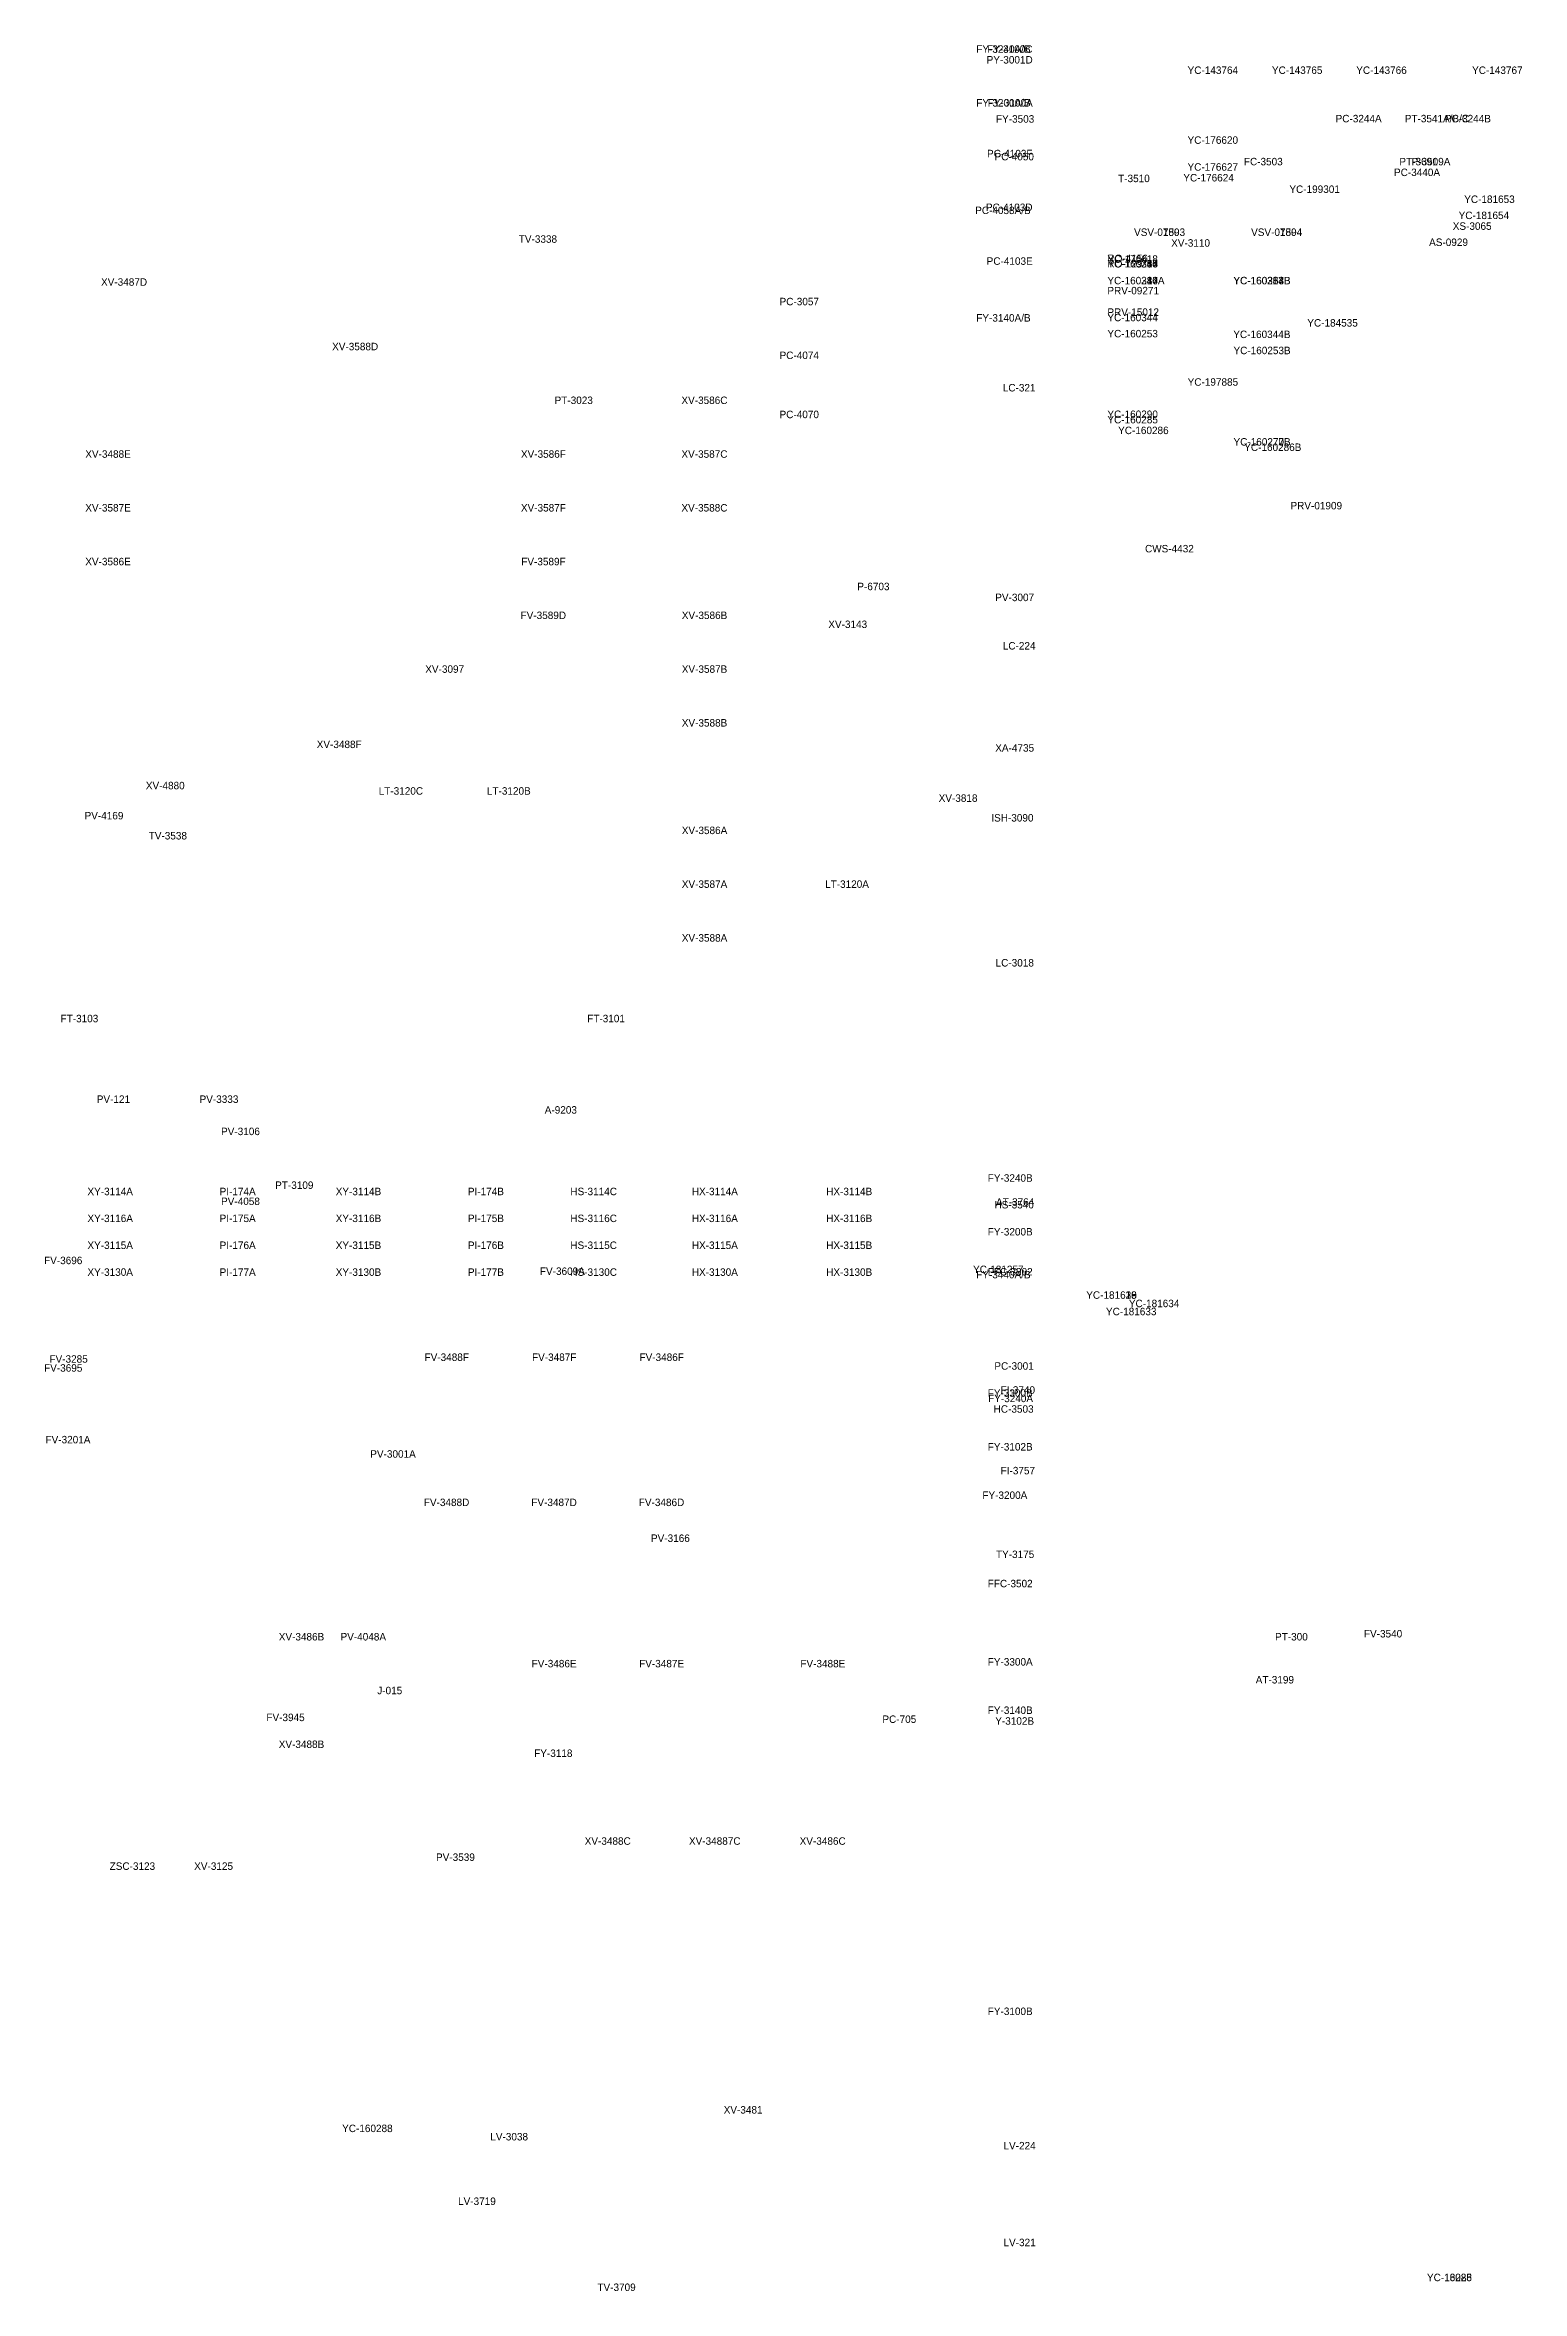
# Model space of a CAD drawing. Header units: metres. Extents: x 0 to 1151, y 0 to 778.
# Drawn here: x 656 to 1151, y 16 to 768 of the extents above; entities that cross this region are included whole.
import ezdxf

# ---------------------------------------------------------------- set-up
doc = ezdxf.new("R2010")
doc.units = ezdxf.units.M
doc.layers.add('REVIEW', color=1, linetype='Continuous')

msp = doc.modelspace()

# ---------------------------------------------------------------- texts
at = {"layer": 'REVIEW', "char_height": 2.5, "attachment_point": 1}
for s, insert in [('FY-3240A/B', (967.68, 767.9)), ('FY-3100C', (971.28, 767.9)), ('PY-3001D', (971.16, 764.3)), ('YC-143764', (1038.46, 760.82)), ('YC-143765', (1066.71, 760.82)), ('YC-143766', (1094.96, 760.82)), ('YC-143767', (1133.76, 760.82)), ('FY-3200A/B', (967.68, 749.9)), ('FY-3100A', (971.52, 749.9)), ('PC-3244A', (1088.04, 744.62)), ('PT-3541A/B/C', (1111.2, 744.62)), ('PC-3244B', (1124.64, 744.62)), ('FY-3503', (974.28, 744.5)), ('YC-176620', (1038.45, 737.42)), ('PC-4103F', (971.28, 732.91)), ('PC-4050', (973.8, 731.9)), ('FC-3503', (1057.32, 730.22)), ('PT-3691', (1109.4, 730.22)), ('P-3509A', (1113.48, 730.22)), ('T-3510', (1015.2, 724.58)), ('YC-176624', (1037.04, 724.82)), ('YC-176627', (1038.44, 728.42)), ('PC-3440A', (1107.6, 726.62)), ('PC-4103D', (970.92, 714.91)), ('YC-199301', (1072.56, 720.98)), ('YC-181653', (1131.12, 717.62)), ('PC-4058A/B', (967.32, 713.9)), ('XS-3065', (1127.28, 708.62)), ('YC-181654', (1129.25, 712.22)), ('TV-3338', (814.44, 704.29)), ('VSV-07803', (1020.53, 706.58)), ('VSV-01593', (1020.53, 706.58)), ('XV-3110', (1032.96, 702.98)), ('VSV-07804', (1059.74, 706.58)), ('VSV-01594', (1059.74, 706.58)), ('AS-0929', (1119.36, 703.22)), ('PC-4103E', (971.16, 696.91)), ('YC-176618', (1011.6, 697.58)), ('YC-160254', (1011.6, 696.02)), ('YC-160263', (1011.6, 696.02)), ('YC-160284', (1011.6, 696.02)), ('YC-160317', (1011.6, 696.02)), ('YC-160340', (1011.6, 696.02)), ('RO-4156', (1011.6, 697.82)), ('RO-129', (1011.6, 696.02)), ('XV-3487D', (674.52, 689.9)), ('YC-160284A', (1011.6, 690.38)), ('YC-160317A', (1011.6, 690.38)), ('YC-160340A', (1011.6, 690.38)), ('PRV-09271', (1011.6, 687.02)), ('YC-160284B', (1053.77, 690.38)), ('YC-160317B', (1053.77, 690.38)), ('YC-160254B', (1053.84, 690.38)), ('YC-160263B', (1053.84, 690.38)), ('PC-3057', (901.79, 683.36)), ('FY-3140A/B', (967.68, 677.9)), ('YC-160344', (1011.6, 678.02)), ('PRV-15012', (1011.6, 679.82)), ('YC-160253', (1011.6, 672.62)), ('YC-160344B', (1053.77, 672.38)), ('YC-184535', (1078.56, 676.22)), ('XV-3588D', (751.92, 668.3)), ('PC-4074', (901.79, 665.36)), ('YC-160253B', (1053.84, 666.98)), ('LC-321', (976.56, 654.5)), ('YC-197885', (1038.48, 656.42)), ('PT-3023', (826.44, 650.3)), ('XV-3586C', (868.92, 650.3)), ('PC-4070', (901.79, 645.56)), ('YC-160290', (1011.6, 645.62)), ('YC-160285', (1011.6, 643.82)), ('YC-160286', (1015.2, 640.22)), ('XV-3488E', (669.24, 632.3)), ('XV-3586F', (815.16, 632.3)), ('XV-3587C', (868.92, 632.3)), ('YC-160270B', (1053.84, 636.38)), ('YC-160277B', (1053.84, 636.38)), ('YC-160286B', (1057.44, 634.58)), ('XV-3587E', (669.24, 614.3)), ('XV-3587F', (815.16, 614.3)), ('XV-3588C', (868.92, 614.3)), ('PRV-01909', (1072.92, 615.02)), ('XV-3586E', (669.24, 596.3)), ('FV-3589F', (815.28, 596.3)), ('CWS-4432', (1024.2, 600.62)), ('P-6703', (927.84, 587.96)), ('PV-3007', (974.04, 584.3)), ('FV-3589D', (815.04, 578.3)), ('XV-3586B', (869.04, 578.3)), ('XV-3143', (918.12, 575.3)), ('LC-224', (976.56, 568.1)), ('XV-3097', (783.12, 560.3)), ('XV-3587B', (869.04, 560.3)), ('XV-3588B', (869.04, 542.3)), ('XV-3488F', (746.76, 535.1)), ('XA-4735', (974.04, 533.9)), ('XV-4880', (689.52, 521.3)), ('LT-3120C', (767.52, 519.5)), ('LT-3120B', (803.76, 519.5)), ('XV-3818', (955.08, 517.1)), ('PV-4169', (669, 511.22)), ('TV-3538', (690.48, 504.5)), ('XV-3586A', (869.04, 506.3)), ('ISH-3090', (972.72, 510.5)), ('XV-3587A', (869.04, 488.3)), ('LT-3120A', (917.04, 488.3)), ('XV-3588A', (869.04, 470.3)), ('LC-3018', (974.15, 461.96)), ('FT-3103', (660.96, 443.3)), ('FT-3101', (837.36, 443.3)), ('PV-121', (673.08, 416.3)), ('PV-3333', (707.52, 416.3)), ('A-9203', (823.14, 412.7)), ('PV-3106', (714.72, 405.5)), ('XY-3114A', (669.96, 385.39)), ('PI-174A', (714.24, 385.39)), ('PT-3109', (732.84, 387.5)), ('XY-3114B', (753.12, 385.39)), ('PI-174B', (797.4, 385.39)), ('HS-3114C', (831.72, 385.39)), ('HX-3114A', (872.4, 385.39)), ('HX-3114B', (917.4, 385.39)), ('FY-3240B', (971.52, 389.9)), ('XY-3116A', (669.96, 376.39)), ('PI-175A', (714.24, 376.39)), ('PV-4058', (714.72, 382.09)), ('XY-3116B', (753.12, 376.39)), ('PI-175B', (797.4, 376.39)), ('HS-3116C', (831.72, 376.39)), ('HX-3116A', (872.4, 376.39)), ('HX-3116B', (917.4, 376.39)), ('HS-3540', (973.78, 380.96)), ('AT-3764', (974.28, 381.86)), ('FY-3200B', (971.52, 371.9)), ('FV-3696', (655.44, 362.3)), ('XY-3115A', (669.96, 367.39)), ('PI-176A', (714.24, 367.39)), ('XY-3115B', (753.12, 367.39)), ('PI-176B', (797.4, 367.39)), ('HS-3115C', (831.72, 367.39)), ('HX-3115A', (872.4, 367.39)), ('HX-3115B', (917.4, 367.39)), ('XY-3130A', (669.96, 358.39)), ('PI-177A', (714.24, 358.39)), ('XY-3130B', (753.12, 358.39)), ('PI-177B', (797.4, 358.39)), ('FV-3609A', (821.52, 358.7)), ('HS-3130C', (831.72, 358.39)), ('HX-3130A', (872.4, 358.39)), ('HX-3130B', (917.4, 358.39)), ('YC-181257', (966.6, 359.3)), ('FY-3440A/B', (967.67, 357.56)), ('FFC-3302', (971.52, 358.51)), ('YC-181619', (1004.52, 350.71)), ('YC-181626', (1004.52, 350.71)), ('YC-181638', (1004.52, 350.71)), ('YC-181634', (1018.8, 347.9)), ('YC-181633', (1011.12, 345.2)), ('FV-3695', (655.44, 326.3)), ('FV-3285', (657.24, 329.3)), ('FV-3488F', (782.88, 329.9)), ('FV-3487F', (818.88, 329.9)), ('FV-3486F', (854.88, 329.9)), ('PC-3001', (973.74, 326.96)), ('FY-3300B', (971.52, 317.9)), ('FY-3240A', (971.64, 316.1)), ('FI-3740', (975.84, 318.93)), ('HC-3503', (973.5, 312.56)), ('FV-3201A', (655.92, 302.3)), ('PV-3001A', (764.7, 297.5)), ('FY-3102B', (971.52, 299.9)), ('FI-3757', (975.84, 291.93)), ('FV-3488D', (782.64, 281.3)), ('FV-3487D', (818.64, 281.3)), ('FV-3486D', (854.64, 281.3)), ('FY-3200A', (969.72, 283.7)), ('PV-3166', (858.72, 269.3)), ('TY-3175', (974.28, 263.9)), ('FFC-3502', (971.52, 254.11)), ('XV-3486B', (734.04, 236.3)), ('PV-4048A', (754.74, 236.3)), ('PT-300', (1067.76, 236.3)), ('FV-3540', (1097.53, 237.31)), ('FV-3486E', (818.76, 227.3)), ('FV-3487E', (854.76, 227.3)), ('FV-3488E', (908.76, 227.3)), ('FY-3300A', (971.52, 227.9)), ('J-015', (767.04, 218.3)), ('AT-3199', (1061.28, 221.9)), ('FY-3140B', (971.52, 211.7)), ('FV-3945', (729.9, 209.3)), ('PC-705', (936.24, 208.7)), ('Y-3102B', (974.04, 208.1)), ('XV-3488B', (734.04, 200.3)), ('FY-3118', (819.6, 197.3)), ('XV-3488C', (836.52, 167.9)), ('XV-34887C', (871.44, 167.9)), ('XV-3486C', (908.52, 167.9)), ('ZSC-3123', (677.4, 159.5)), ('XV-3125', (705.72, 159.5)), ('PV-3539', (786.72, 162.5)), ('FY-3100B', (971.52, 110.9)), ('XV-3481', (883.08, 77.9)), ('YC-160288', (755.28, 71.69)), ('LV-3038', (804.9, 68.9)), ('LV-224', (976.8, 65.9)), ('LV-3719', (794.1, 47.3)), ('LV-321', (976.8, 33.5)), ('TV-3709', (840.78, 18.5)), ('YC-16025', (1118.64, 21.78)), ('YC-16026', (1118.64, 21.78)), ('YC-18288', (1118.64, 21.78))]:
    msp.add_mtext(s, dxfattribs=dict(at, insert=insert))

doc.saveas('drawing.dxf')
